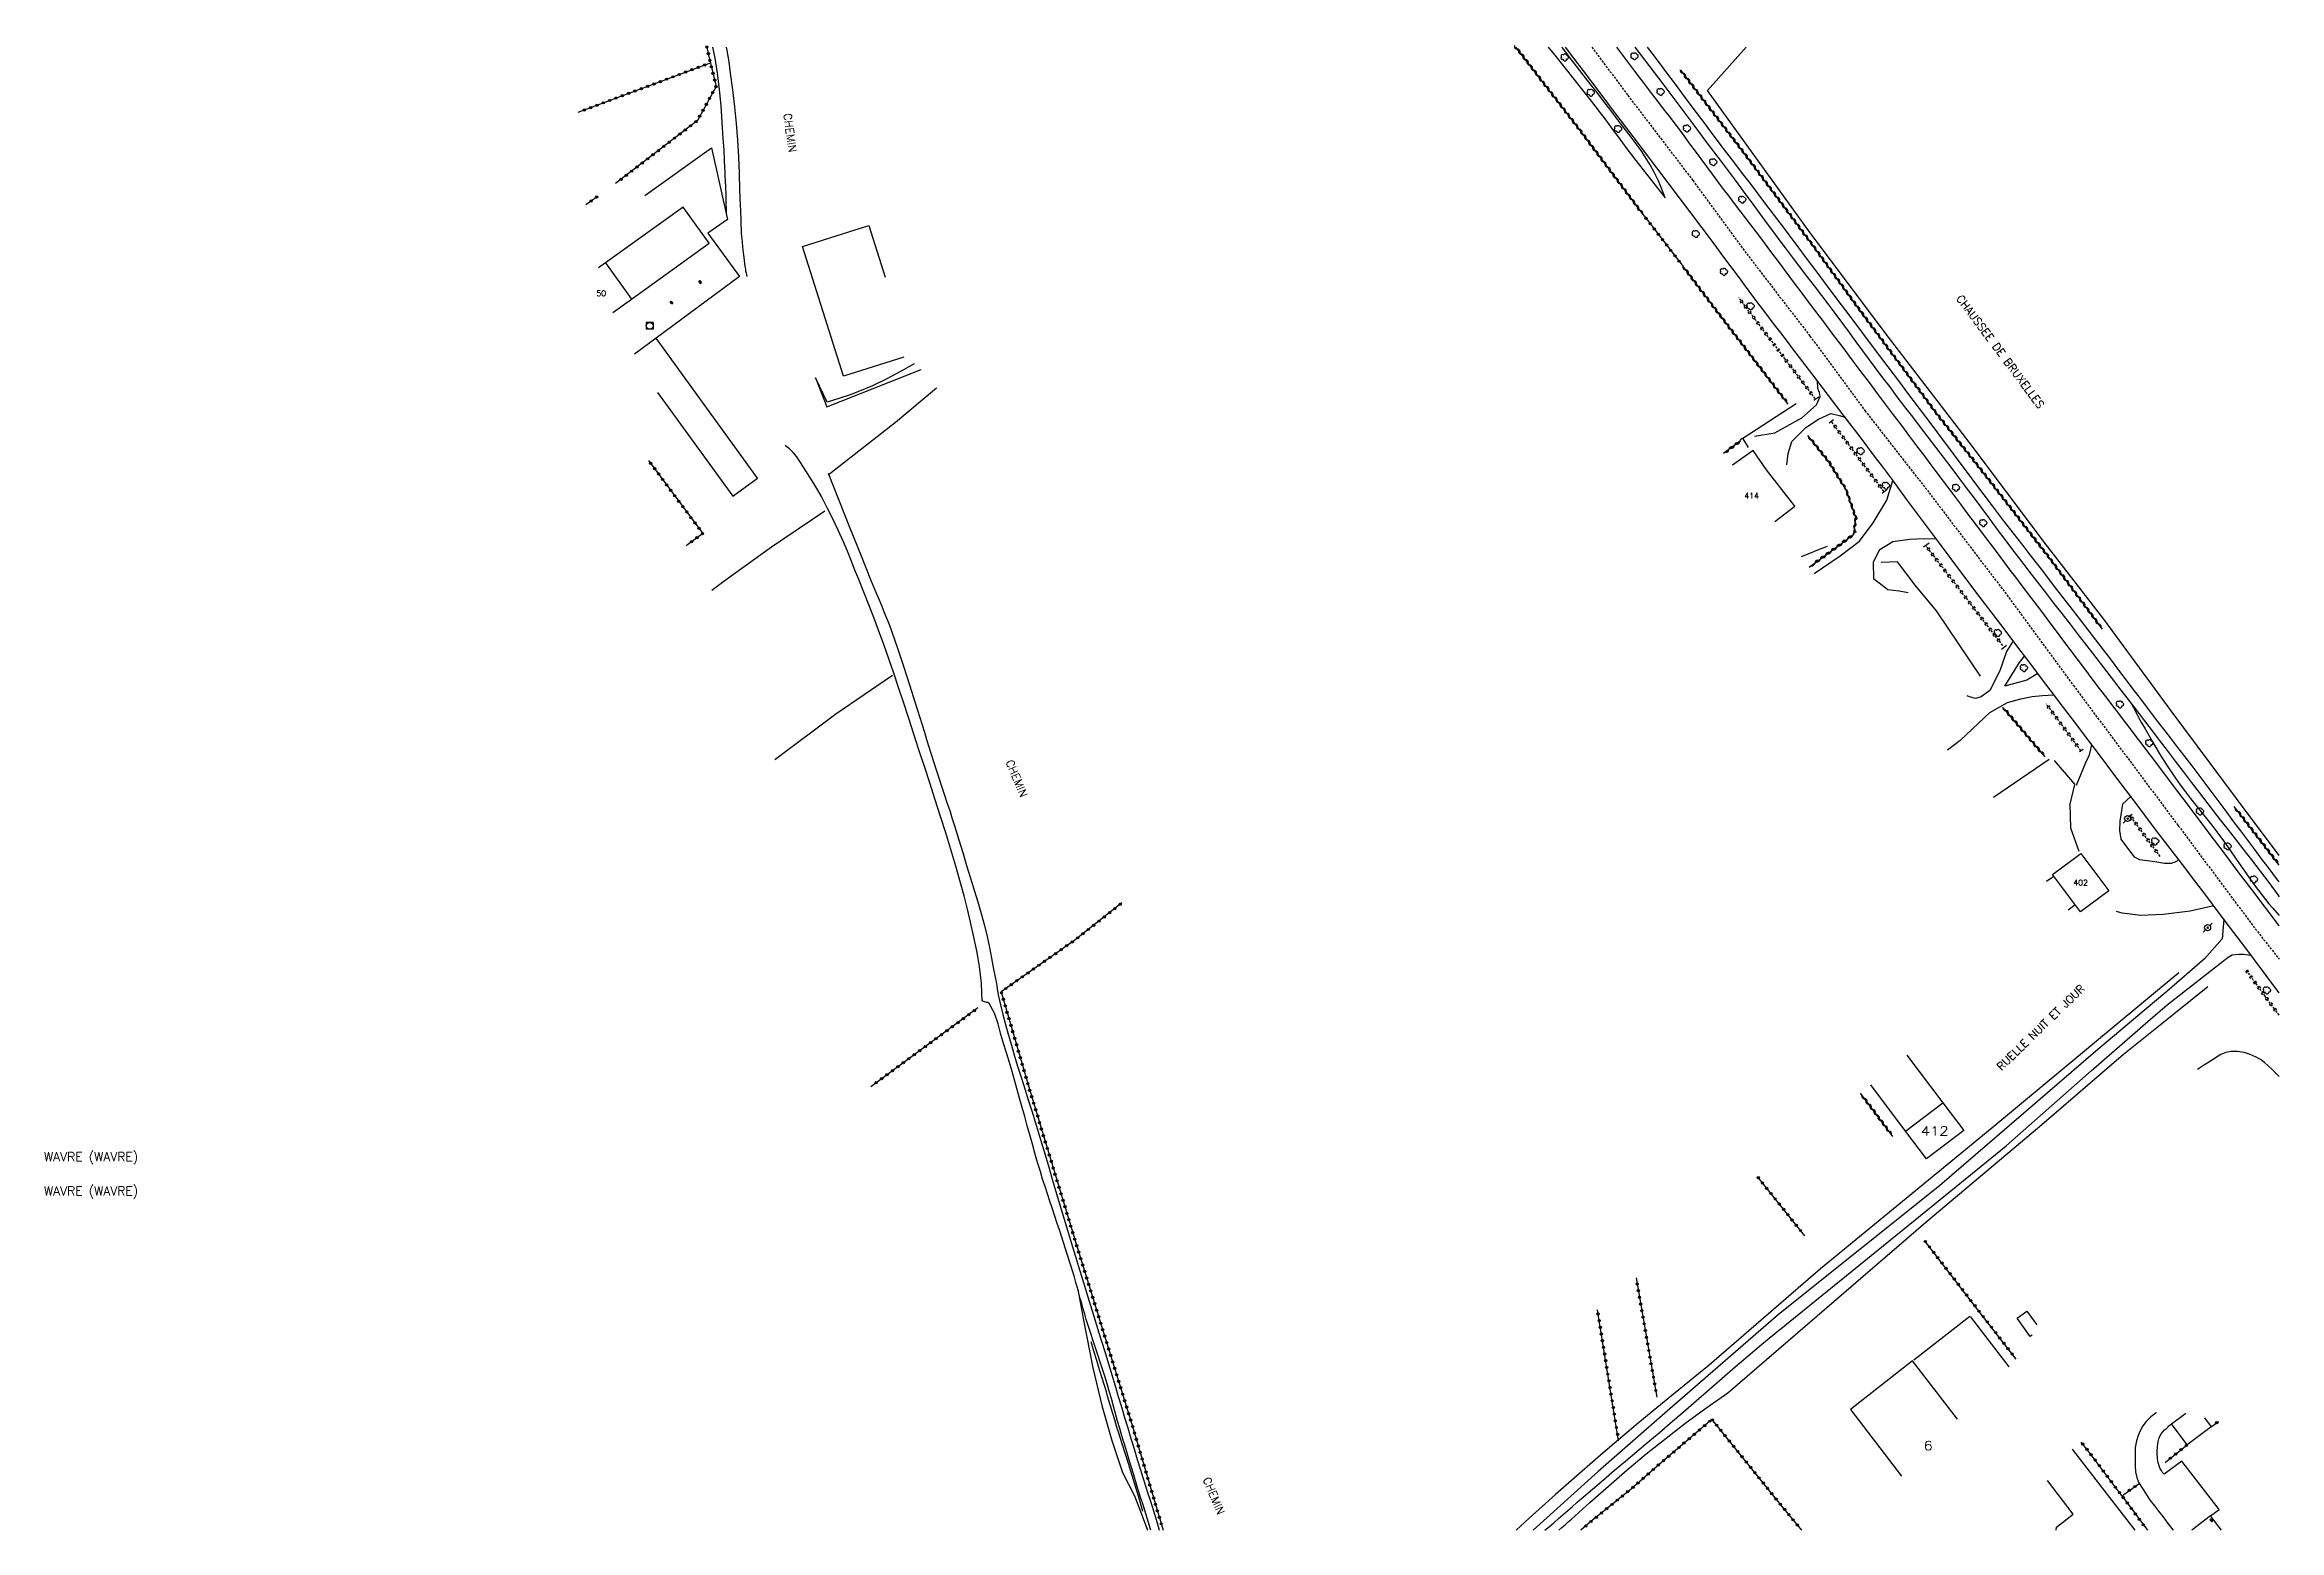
# Model space of a CAD drawing. Header units: millimetres. Extents: x 164000 to 165001, y 157998 to 159001.
# Drawn here: x 164504.3 to 165000, y 158671 to 159000.5 of the extents above; entities that cross this region are included whole.
import ezdxf
from ezdxf.enums import TextEntityAlignment as Align

# ---------------------------------------------------------------- set-up
doc = ezdxf.new("R2010")
doc.units = ezdxf.units.MM
doc.linetypes.add('DASHED', pattern=[0.75, 0.5, -0.25])
doc.layers.get('0').update_dxf_attribs({"linetype": 'CONTINUOUS'})
for name, color, linetype in [('W0001', 6, 'DASHED'), ('W0008', 7, 'CONTINUOUS'), ('W0017', 7, 'CONTINUOUS'), ('W0051', 7, 'CONTINUOUS'), ('W0071', 7, 'CONTINUOUS'), ('W0101', 7, 'CONTINUOUS'), ('W0104', 1, 'CONTINUOUS'), ('W0120', 7, 'CONTINUOUS'), ('W0211', 2, 'CONTINUOUS'), ('W0214', 2, 'CONTINUOUS'), ('W0220', 5, 'DASHED'), ('W0300', 7, 'CONTINUOUS'), ('W0303', 7, 'CONTINUOUS'), ('W0310', 3, 'CONTINUOUS'), ('W0323', 7, 'CONTINUOUS'), ('W0330', 7, 'CONTINUOUS'), ('W0333', 7, 'CONTINUOUS'), ('W0401', 7, 'CONTINUOUS'), ('W0420', 7, 'CONTINUOUS'), ('W0473', 7, 'CONTINUOUS'), ('W0980', 7, 'CONTINUOUS'), ('W0989', 7, 'CONTINUOUS'), ('W0991', 7, 'CONTINUOUS')]:
    doc.layers.add(name, color=color, linetype=linetype)
doc.styles.get("Standard").update_dxf_attribs({"font": 'romans.shx', "width": 0.85})

msp = doc.modelspace()

# ---------------------------------------------------------------- texts
at = {"layer": 'W0980'}
for p in [(164514.58, 158753.71), (164514.58, 158746.15)]:
    msp.add_text('WAVRE (WAVRE)', height=2, dxfattribs=at).set_placement(p, align=Align.MIDDLE)
at = {"layer": 'W0989'}
for s, rotation, p in [('CHEMIN', 277.9667, (164668.17, 158985.17)), ('CHAUSSEE DE BRUXELLES', 306.819, (164928.23, 158944.2)), ('CHEMIN', 292.6491, (164717.45, 158841.45)), ('RUELLE NUIT ET JOUR', 44.1229, (164938.35, 158772.85)), ('CHEMIN', 292.6491, (164761.17, 158682.32))]:
    msp.add_text(s, height=1.75, rotation=rotation, dxfattribs=at).set_placement(p)
at = {"layer": 'W0991'}
for s, p in [('50', (164627.76, 158945.38)), ('414', (164882.94, 158900.47)), ('402', (164955.93, 158814.65))]:
    msp.add_text(s, height=1.25, dxfattribs=at).set_placement(p, align=Align.MIDDLE_CENTER)
at = {"layer": 'W0991', "width": 1.2}
for s, p in [('412', (164923.54, 158759.58)), ('6', (164922.11, 158689.78))]:
    msp.add_text(s, height=2, dxfattribs=at).set_placement(p, align=Align.MIDDLE_CENTER)

# ---------------------------------------------------------------- blocks, each defined once
blk = doc.blocks.new('T401')
for p, q in [((-0.3, 0.3), (0, 0.3)), ((-0.3, -0.25), (-0.3, 0.3)), ((-0.3, 0.15), (0, 0.15)), ((-0.3, 0), (0, 0)), ((0, 0.3), (0, -0.25)), ((-0.3, -0.15), (0, -0.15)), ((-0.3, -0.25), (-0.3, -0.3)), ((-0.3, -0.3), (0, -0.3)), ((0, -0.3), (0, -0.25))]:
    blk.add_line(p, q)
blk = doc.blocks.new('T420')
for p, q in [((0.75, 0.75), (-0.75, 0.75)), ((-0.75, 0.75), (-0.75, -0.75)), ((0.75, 0.75), (0.75, -0.75)), ((0.75, -0.75), (-0.75, -0.75))]:
    blk.add_line(p, q)
blk.add_ellipse((0, 0), major_axis=(-0.53, 0.53), ratio=1, start_param=3.926991, end_param=10.210176)
blk = doc.blocks.new('T300')
for p, q in [((-0.8, 0.51), (-0.86, 0.34)), ((-0.86, 0.34), (-0.86, 0.17)), ((-0.86, 0.17), (-0.74, 0.06)), ((-0.69, 0.63), (-0.8, 0.51)), ((-0.8, -0.06), (-0.74, 0.06)), ((-0.74, 0.06), (-0.69, 0.11)), ((-0.57, 0.69), (-0.69, 0.63)), ((-0.46, 0.69), (-0.57, 0.69)), ((-0.29, 0.63), (-0.46, 0.69)), ((-0.29, 0.63), (-0.17, 0.74)), ((-0.23, 0.57), (-0.29, 0.63)), ((-0.17, 0.74), (-0.06, 0.8)), ((-0.06, 0.8), (0.06, 0.8)), ((0.06, 0.8), (0.23, 0.74)), ((0.23, 0.74), (0.34, 0.63)), ((0.34, 0.63), (0.4, 0.51)), ((0.46, 0.46), (0.34, 0.46)), ((0.4, 0.51), (0.4, 0.46)), ((0.57, 0.4), (0.46, 0.46)), ((0.57, 0.4), (0.69, 0.29)), ((0.69, 0.29), (0.74, 0.17)), ((0.74, 0.06), (0.69, -0.17)), ((0.74, 0.17), (0.74, 0.06)), ((-0.8, -0.17), (-0.8, -0.06)), ((-0.8, -0.23), (-0.8, -0.17)), ((-0.74, -0.34), (-0.8, -0.23)), ((-0.69, -0.4), (-0.74, -0.34)), ((-0.51, -0.46), (-0.69, -0.4)), ((-0.4, -0.46), (-0.51, -0.46)), ((-0.4, -0.46), (-0.34, -0.46)), ((-0.34, -0.46), (-0.34, -0.4)), ((-0.34, -0.51), (-0.34, -0.46)), ((-0.29, -0.63), (-0.34, -0.51)), ((-0.17, -0.74), (-0.29, -0.63)), ((-0.06, -0.8), (-0.17, -0.74)), ((0.06, -0.8), (-0.06, -0.8)), ((0.17, -0.74), (0.06, -0.8)), ((0.23, -0.69), (0.17, -0.74)), ((0.29, -0.46), (0.23, -0.46)), ((0.29, -0.63), (0.23, -0.69)), ((0.46, -0.4), (0.29, -0.46)), ((0.34, -0.51), (0.29, -0.63)), ((0.34, -0.51), (0.34, -0.46)), ((0.57, -0.34), (0.46, -0.4)), ((0.63, -0.29), (0.57, -0.34)), ((0.69, -0.17), (0.63, -0.29))]:
    blk.add_line(p, q)
blk = doc.blocks.new('T473')
for p, q in [((-0.166667, 0.166667), (0.166667, -0.166667)), ((-0.166667, -0.166667), (0.166667, 0.166667)), ((0.500001, 0.500001), (1.000002, 1.000002)), ((-1.000002, -1.000002), (-0.500001, -0.500001))]:
    blk.add_line(p, q)
blk.add_ellipse((0, 0), major_axis=(0.471405, 0.471405), ratio=1, start_param=5.4977871438, end_param=11.780972451)
blk = doc.blocks.new('t323o')
at = {"color": 0, "linetype": 'Continuous'}
for radius in [0.25, 0.15]:
    blk.add_circle((0, 0), radius, dxfattribs=at)
blk = doc.blocks.new('t310o')
at = {"color": 0, "linetype": 'Continuous'}
for centre, start, end in [((-0.5, 0.38), 216.8699, 323.1304), ((0.5, -0.37), 36.8699, 143.1303)]:
    blk.add_arc(centre, 0.625, start, end, dxfattribs=at)
blk = doc.blocks.new('t220o')
at = {"color": 0, "linetype": 'Continuous'}
for p, q in [((-0.25, 0.25), (0.25, 0.25)), ((-0.25, -0.25), (0.25, -0.25))]:
    blk.add_line(p, q, dxfattribs=at)

# ---------------------------------------------------------------- linework, layer by layer
at = {"layer": 'W0001'}
msp.add_lwpolyline([(164847.49, 159000), (164855.48, 158989.29), (164869.91, 158970.4), (164881.85, 158954.14), (164895.89, 158935.88), (164908.08, 158919.36), (164922.31, 158901.14), (164938.64, 158879.69), (164954.31, 158858.39), (164977.6, 158827.27), (164994.21, 158805.02), (165000, 158797.65)], dxfattribs=at)
at = {"layer": 'W0008'}
for points in [[(165000, 158790.2), (164999.48, 158790.89), (164997.1, 158794.06), (164994.71, 158797.23), (164992.33, 158800.4), (164989.94, 158803.57), (164987.55, 158806.74), (164985.16, 158809.9), (164983.68, 158811.85), (164982.2, 158813.8), (164980.72, 158815.74), (164979.23, 158817.69), (164977.75, 158819.63), (164976.27, 158821.58), (164974.79, 158823.53), (164973.31, 158825.48), (164971.21, 158828.24), (164969.12, 158831.01), (164967.03, 158833.78), (164964.94, 158836.55), (164962.85, 158839.32), (164960.77, 158842.09), (164958.68, 158844.86), (164956.58, 158847.63), (164954.86, 158849.92), (164953.13, 158852.2), (164951.4, 158854.48), (164949.67, 158856.77), (164947.94, 158859.05), (164946.21, 158861.33), (164944.48, 158863.62), (164942.76, 158865.9), (164938.21, 158871.9), (164933.67, 158877.9), (164929.13, 158883.91), (164924.6, 158889.92), (164922.83, 158892.3), (164921.06, 158894.68), (164919.3, 158897.06), (164917.54, 158899.45), (164915.77, 158901.83), (164914.01, 158904.21), (164912.24, 158906.59), (164910.46, 158908.96), (164906.99, 158913.56), (164903.49, 158918.15), (164899.99, 158922.73), (164896.5, 158927.32), (164895.04, 158929.23), (164893.58, 158931.14), (164892.12, 158933.05), (164890.67, 158934.96), (164889.21, 158936.87), (164887.75, 158938.78), (164886.3, 158940.7), (164884.85, 158942.62), (164883.23, 158944.77), (164881.62, 158946.93), (164880.01, 158949.09), (164878.4, 158951.25), (164876.8, 158953.41), (164875.19, 158955.57), (164873.58, 158957.73), (164871.96, 158959.89), (164866.96, 158966.54), (164861.94, 158973.19), (164856.91, 158979.83), (164851.89, 158986.48), (164849.8, 158989.23), (164847.72, 158991.99), (164845.63, 158994.74), (164843.54, 158997.5), (164841.64, 159000)], [(164987.96, 158820.96), (164984.02, 158826.22), (164980.07, 158831.48), (164976.11, 158836.73), (164972.14, 158841.98), (164970.85, 158843.68), (164969.56, 158845.38), (164968.26, 158847.07), (164966.97, 158848.77), (164965.67, 158850.47), (164964.37, 158852.16), (164963.08, 158853.86), (164961.79, 158855.56), (164960.15, 158857.72), (164958.52, 158859.89), (164956.89, 158862.05), (164955.25, 158864.22), (164953.63, 158866.39), (164952, 158868.55), (164950.36, 158870.72), (164948.73, 158872.89), (164947.53, 158874.47), (164946.33, 158876.06), (164945.13, 158877.65), (164943.93, 158879.23), (164942.73, 158880.82), (164941.53, 158882.4), (164940.33, 158883.99), (164939.14, 158885.58), (164937.03, 158888.38), (164934.92, 158891.18), (164932.81, 158893.98), (164930.71, 158896.78), (164929.35, 158898.58), (164927.99, 158900.39), (164926.63, 158902.2), (164925.27, 158904.01), (164923.91, 158905.82), (164922.55, 158907.63), (164921.19, 158909.44), (164919.83, 158911.25), (164918.04, 158913.63), (164916.24, 158916.02), (164914.45, 158918.4), (164912.66, 158920.79), (164910.86, 158923.17), (164909.07, 158925.56), (164907.28, 158927.94), (164905.48, 158930.33), (164903.23, 158933.32), (164900.98, 158936.32), (164898.73, 158939.31), (164896.48, 158942.3), (164895.22, 158943.99), (164893.96, 158945.67), (164892.7, 158947.36), (164891.45, 158949.04), (164890.19, 158950.73), (164888.93, 158952.41), (164887.67, 158954.09), (164886.4, 158955.77), (164885.2, 158957.37), (164883.99, 158958.96), (164882.77, 158960.54), (164881.56, 158962.13), (164880.35, 158963.72), (164879.14, 158965.3), (164877.93, 158966.89), (164876.73, 158968.49), (164875.48, 158970.16), (164874.23, 158971.84), (164872.99, 158973.52), (164871.75, 158975.2), (164870.51, 158976.88), (164869.27, 158978.56), (164868.02, 158980.24), (164866.77, 158981.91), (164865.73, 158983.28), (164864.69, 158984.64), (164863.65, 158986.01), (164862.6, 158987.37), (164861.55, 158988.73), (164860.51, 158990.09), (164859.46, 158991.46), (164858.42, 158992.83), (164857.07, 158994.62), (164855.72, 158996.41), (164854.37, 158998.2), (164853.03, 159000), (164853.03, 159000)], [(165000, 158805), (164999.79, 158805.28), (164996.83, 158809.2), (164993.87, 158813.12), (164990.91, 158817.04), (164987.96, 158820.96)], [(164984.71, 158674.18), (164980.6, 158671)], [(164987.16, 158671), (164984.71, 158674.2)]]:
    msp.add_lwpolyline(points, dxfattribs=at)
at = {"layer": 'W0017'}
for points in [[(164883.58, 158913.72), (164888.07, 158914.45), (164894.1, 158917.72), (164897.35, 158920.61), (164898.14, 158922.52), (164897.97, 158923.34), (164897.63, 158924.23), (164897.59, 158925.88)], [(164890.76, 158907.33), (164891.05, 158909.81), (164891.86, 158912.47), (164894.94, 158915.59), (164897.8, 158917.43), (164900.5, 158918.71), (164902.38, 158918.29), (164903.69, 158917.87)], [(164896.83, 158883.21), (164902.61, 158887.18), (164906.91, 158890.39), (164909.94, 158894.45), (164912.96, 158899.51), (164914.3, 158903.84)], [(164923.9, 158890.86), (164921.11, 158890.92), (164918.07, 158890.8), (164914.26, 158890.25), (164911.25, 158888.38), (164909.87, 158885.67), (164909.99, 158882.13), (164913.17, 158879.71), (164915.67, 158879.39), (164917.64, 158879.02)], [(164940.96, 158868.27), (164939.51, 158865.95), (164938, 158861.62), (164935.76, 158857.26), (164933.83, 158855.88), (164932.6, 158855.48), (164931.28, 158855.89), (164930.73, 158856.07)], [(164939.09, 158858.24), (164941.23, 158861.7), (164942.35, 158863.46), (164943.5, 158864.92)], [(164946.42, 158861.07), (164944.02, 158859.59), (164939.09, 158858.24)], [(164935.76, 158852.4), (164939.67, 158854.6), (164942.64, 158855.45), (164945.17, 158855.97), (164947.5, 158856.16), (164950.01, 158856.32)], [(164935.76, 158852.4), (164929.19, 158846.19), (164926.37, 158844.07)], [(164955.02, 158836.28), (164957.06, 158841.29), (164957.88, 158843.03), (164958.4, 158845.23)], [(164967.04, 158833.78), (164965.2, 158832.05), (164964.6, 158828.27), (164964.53, 158826.23), (164964.88, 158824.3), (164966.32, 158822.34), (164967.84, 158820.36), (164969.01, 158819.82), (164972.37, 158819.32), (164974.56, 158818.99), (164976.09, 158819), (164977.29, 158819.4), (164977.65, 158819.76)], [(164985.46, 158809.51), (164980.22, 158808.3), (164974.26, 158807.57), (164969.27, 158807.35), (164965.16, 158807.91), (164963.9, 158808.25)], [(164987.7, 158806.53), (164987.31, 158802.22), (164983.43, 158797.78), (164975.07, 158790.53), (164970.01, 158786.27)], [(164971.44, 158784.38), (164975.13, 158787.59), (164988.66, 158798.1), (164989.53, 158798.68), (164991.08, 158798.82), (164992.05, 158798.77), (164993.68, 158798.59)], [(164970.01, 158786.27), (164959.26, 158777.23), (164924.65, 158747.37), (164888.89, 158718.86)], [(164891.53, 158717.36), (164919.24, 158739.89), (164939.42, 158756.3), (164958.27, 158772.9), (164971.44, 158784.38)], [(164888.89, 158718.86), (164863.66, 158696.96), (164848.92, 158684.04), (164834.48, 158671)], [(164837.08, 158671), (164838.09, 158671.88), (164839.11, 158672.76), (164840.13, 158673.64), (164841.14, 158674.52), (164842.16, 158675.39), (164843.18, 158676.27), (164844.19, 158677.14), (164845.21, 158678.02), (164847.65, 158680.13), (164850.1, 158682.23), (164852.55, 158684.32), (164855.02, 158686.4), (164857.48, 158688.48), (164859.95, 158690.55), (164862.41, 158692.64), (164864.86, 158694.73), (164867.76, 158697.22), (164870.65, 158699.72), (164873.53, 158702.23), (164876.42, 158704.74), (164879.31, 158707.24), (164882.21, 158709.73), (164885.13, 158712.19), (164888.07, 158714.64), (164888.92, 158715.33), (164889.78, 158716.02), (164890.65, 158716.7), (164891.53, 158717.36)], [(164918.9, 158708.81), (164931.36, 158718.5)], [(164931.45, 158718.42), (164940.01, 158707.26)], [(164972.78, 158697.16), (164972.66, 158697.07), (164971.48, 158696.16), (164970.44, 158695.1), (164969.74, 158694.14), (164969.15, 158693.1), (164968.67, 158692.01), (164968.3, 158690.88), (164968.14, 158690.14), (164968.06, 158689.38), (164968.04, 158688.63), (164968.03, 158687.88), (164968.02, 158686.59), (164968.02, 158685.3), (164968.12, 158684), (164968.39, 158682.73), (164968.79, 158681.69), (164969.33, 158680.72), (164969.92, 158679.8), (164970.52, 158678.89), (164971.38, 158677.64), (164972.3, 158676.42), (164973.23, 158675.23), (164974.16, 158674.03), (164974.73, 158673.27), (164975.3, 158672.51), (164975.88, 158671.76), (164976.46, 158671)], [(164974.44, 158683.45), (164974.12, 158683.83), (164973.84, 158684.24), (164973.6, 158684.67), (164973.39, 158685.11), (164973.24, 158685.54), (164973.13, 158685.97), (164973.05, 158686.41), (164972.99, 158686.86), (164972.96, 158687.26), (164972.93, 158687.66), (164972.91, 158688.06), (164972.91, 158688.46), (164972.92, 158688.87), (164972.95, 158689.27), (164972.99, 158689.67), (164973.04, 158690.07), (164973.16, 158690.68), (164973.3, 158691.28), (164973.51, 158691.86), (164973.79, 158692.42), (164974.13, 158692.86), (164974.53, 158693.25), (164974.95, 158693.6), (164975.35, 158693.96), (164975.53, 158694.14), (164975.72, 158694.31), (164975.9, 158694.48), (164976.08, 158694.65)], [(164954.06, 158688.99), (164961.82, 158678.91), (164967.92, 158671)], [(164986.65, 158675.61), (164978.35, 158686.33), (164974.44, 158683.45)], [(164984.71, 158674.19), (164986.65, 158675.61)]]:
    msp.add_lwpolyline(points, dxfattribs=at)
at = {"layer": 'W0051'}
for points in [[(164857.05, 159000), (164860.12, 158995.93), (164863.45, 158991.51), (164866.77, 158987.09), (164869.9, 158982.94), (164873.03, 158978.78), (164876.16, 158974.62), (164879.27, 158970.45), (164880.46, 158968.85), (164881.64, 158967.25), (164882.82, 158965.64), (164884, 158964.03), (164885.18, 158962.43), (164886.37, 158960.82), (164887.55, 158959.22), (164888.74, 158957.62), (164890.35, 158955.49), (164891.96, 158953.37), (164893.57, 158951.25), (164895.19, 158949.13), (164896.81, 158947.01), (164898.43, 158944.89), (164900.04, 158942.77), (164901.64, 158940.64), (164903.13, 158938.65), (164904.61, 158936.65), (164906.09, 158934.65), (164907.57, 158932.65), (164909.04, 158930.65), (164910.52, 158928.65), (164912, 158926.66), (164913.5, 158924.67), (164915.19, 158922.42), (164916.89, 158920.18), (164918.6, 158917.95), (164920.32, 158915.72), (164922.03, 158913.49), (164923.74, 158911.26), (164925.44, 158909.02), (164927.14, 158906.78), (164928.86, 158904.49), (164930.57, 158902.2), (164932.28, 158899.91), (164933.98, 158897.61), (164935.69, 158895.32), (164937.4, 158893.02), (164939.12, 158890.74), (164940.84, 158888.45), (164942.65, 158886.09), (164944.46, 158883.73), (164946.28, 158881.38), (164948.11, 158879.03), (164949.94, 158876.68), (164951.77, 158874.34), (164953.59, 158871.99), (164955.41, 158869.63), (164958.57, 158865.55), (164961.72, 158861.45), (164964.88, 158857.36), (164968.02, 158853.26), (164969.8, 158850.94), (164971.58, 158848.61), (164973.35, 158846.28), (164975.12, 158843.95), (164976.89, 158841.62), (164978.67, 158839.29), (164980.44, 158836.96), (164982.23, 158834.64), (164984.15, 158832.14), (164986.08, 158829.64), (164988.02, 158827.16), (164989.96, 158824.67), (164991.9, 158822.18), (164993.83, 158819.68), (164995.75, 158817.18), (164997.66, 158814.67), (164999.7, 158811.95), (165000, 158811.54)], [(165000, 158814.82), (164999.41, 158815.58), (164998.58, 158816.67), (164997.74, 158817.76), (164996.91, 158818.85), (164996.08, 158819.95), (164994.54, 158822), (164993, 158824.06), (164991.47, 158826.12), (164989.94, 158828.18), (164988.4, 158830.24), (164986.87, 158832.3), (164985.33, 158834.36), (164983.79, 158836.41), (164982.22, 158838.47), (164980.66, 158840.53), (164979.08, 158842.58), (164977.51, 158844.63), (164975.93, 158846.68), (164974.35, 158848.73), (164972.78, 158850.78), (164971.21, 158852.84), (164969.93, 158854.52), (164968.66, 158856.2), (164967.39, 158857.87), (164966.12, 158859.55), (164964.85, 158861.23), (164963.57, 158862.91), (164962.3, 158864.59), (164961.02, 158866.27), (164957.58, 158870.75), (164954.13, 158875.23), (164950.68, 158879.71), (164947.22, 158884.19), (164945.87, 158885.94), (164944.51, 158887.69), (164943.15, 158889.44), (164941.79, 158891.19), (164940.43, 158892.94), (164939.07, 158894.69), (164937.72, 158896.45), (164936.38, 158898.21), (164934.51, 158900.68), (164932.66, 158903.15), (164930.81, 158905.62), (164928.96, 158908.1), (164927.12, 158910.58), (164925.27, 158913.06), (164923.43, 158915.54), (164921.58, 158918.01), (164920.19, 158919.86), (164918.8, 158921.7), (164917.41, 158923.54), (164916.02, 158925.39), (164914.63, 158927.23), (164913.24, 158929.07), (164911.85, 158930.91), (164910.46, 158932.76), (164907.63, 158936.53), (164904.79, 158940.3), (164901.95, 158944.08), (164899.11, 158947.86), (164897.7, 158949.74), (164896.29, 158951.62), (164894.89, 158953.5), (164893.48, 158955.38), (164892.07, 158957.27), (164890.66, 158959.15), (164889.25, 158961.03), (164887.83, 158962.91), (164886.11, 158965.18), (164884.39, 158967.45), (164882.66, 158969.71), (164880.93, 158971.98), (164879.2, 158974.25), (164877.48, 158976.51), (164875.75, 158978.78), (164874.04, 158981.06), (164872.38, 158983.25), (164870.74, 158985.45), (164869.09, 158987.66), (164867.45, 158989.86), (164865.81, 158992.07), (164864.16, 158994.27), (164862.52, 158996.47), (164860.87, 158998.67), (164859.87, 159000)]]:
    msp.add_lwpolyline(points, dxfattribs=at)
at = {"layer": 'W0071'}
for points in [[(164655.32, 158969.63), (164655.23, 158972.15), (164655.12, 158974.67), (164654.99, 158977.19), (164654.83, 158979.71), (164654.59, 158983.35), (164654.33, 158986.99), (164654, 158990.62), (164653.55, 158994.24), (164653, 158997.53), (164652.49, 159000)], [(164655.49, 159000), (164655.63, 158999.24), (164656.03, 158996.72), (164656.39, 158994.19), (164656.87, 158990.48), (164657.29, 158986.77), (164657.65, 158983.05), (164657.96, 158979.32), (164658.18, 158975.68), (164658.34, 158972.04), (164658.46, 158968.4), (164658.6, 158964.77), (164658.63, 158963.91), (164658.66, 158963.06), (164658.69, 158962.21), (164658.72, 158961.36), (164658.75, 158960.5), (164658.78, 158959.65), (164658.83, 158958.8), (164658.89, 158957.95), (164658.99, 158956.79), (164659.11, 158955.62), (164659.25, 158954.46), (164659.39, 158953.3), (164659.46, 158952.65), (164659.54, 158952), (164659.63, 158951.36), (164659.72, 158950.71), (164659.79, 158950.31), (164659.87, 158949.91), (164659.95, 158949.51), (164660.03, 158949.11)], [(164655.32, 158969.63), (164655.46, 158963.14)], [(164712.29, 158788.44), (164712.21, 158790.36), (164712.08, 158792.28), (164711.89, 158794.19), (164711.66, 158796.09), (164711.4, 158797.81), (164711.08, 158799.53), (164710.73, 158801.23), (164710.36, 158802.93), (164709.69, 158805.86), (164708.98, 158808.79), (164708.23, 158811.7), (164707.45, 158814.61), (164706.4, 158818.32), (164705.3, 158822), (164704.17, 158825.68), (164703.02, 158829.36), (164701.85, 158833.06), (164700.66, 158836.76), (164699.45, 158840.45), (164698.24, 158844.15), (164697.12, 158847.6), (164696.01, 158851.04), (164694.88, 158854.49), (164693.73, 158857.92), (164692.65, 158861.11), (164691.55, 158864.3), (164690.43, 158867.49), (164689.27, 158870.65), (164688.2, 158873.47), (164687.1, 158876.28), (164685.98, 158879.08), (164684.86, 158881.88), (164684.03, 158883.99), (164683.21, 158886.09), (164682.36, 158888.19), (164681.47, 158890.27), (164680.32, 158892.81), (164679.14, 158895.33), (164677.9, 158897.82), (164676.6, 158900.29), (164675.79, 158901.74), (164674.93, 158903.17), (164674.05, 158904.58), (164673.15, 158905.99), (164672.49, 158907.04), (164671.82, 158908.09), (164671.11, 158909.12), (164670.32, 158910.09), (164669.92, 158910.51), (164669.48, 158910.91), (164669.02, 158911.28), (164668.54, 158911.62)], [(164678.07, 158905.46), (164680.46, 158899.48), (164682.86, 158893.5), (164685.26, 158887.53), (164687.66, 158881.55), (164688.23, 158880.15), (164688.81, 158878.75), (164689.39, 158877.35), (164689.97, 158875.95), (164690.55, 158874.55), (164691.12, 158873.15), (164691.67, 158871.74), (164692.2, 158870.32), (164693.58, 158866.41), (164694.87, 158862.47), (164696.13, 158858.51), (164697.39, 158854.56), (164697.91, 158852.93), (164698.42, 158851.3), (164698.93, 158849.67), (164699.43, 158848.04), (164699.93, 158846.4), (164700.44, 158844.77), (164700.95, 158843.14), (164701.47, 158841.51), (164702.05, 158839.7), (164702.65, 158837.89), (164703.25, 158836.08), (164703.85, 158834.27), (164704.45, 158832.46), (164705.05, 158830.64), (164705.63, 158828.83), (164706.21, 158827.01), (164707.09, 158824.18), (164707.96, 158821.33), (164708.81, 158818.49), (164709.66, 158815.64), (164710.46, 158813.02), (164711.28, 158810.41), (164712.07, 158807.78), (164712.79, 158805.13), (164713.36, 158802.72), (164713.86, 158800.3), (164714.33, 158797.87), (164714.8, 158795.43), (164715.07, 158794.03), (164715.33, 158792.62), (164715.58, 158791.21), (164715.83, 158789.8)], [(164715.83, 158789.8), (164716.33, 158787.59), (164716.87, 158785.4), (164717.44, 158783.21), (164718.03, 158781.03), (164718.73, 158778.59), (164719.45, 158776.16), (164720.2, 158773.73), (164720.95, 158771.31), (164721.72, 158768.89), (164722.49, 158766.47), (164723.24, 158764.05), (164723.99, 158761.62), (164724.95, 158758.43), (164725.91, 158755.24), (164726.87, 158752.04), (164727.82, 158748.85), (164728.77, 158745.65), (164729.73, 158742.46), (164730.69, 158739.27), (164731.65, 158736.08), (164732.31, 158733.9), (164732.98, 158731.73), (164733.65, 158729.55), (164734.31, 158727.38), (164734.98, 158725.21), (164735.65, 158723.04), (164736.32, 158720.86), (164736.98, 158718.69), (164738.17, 158714.77), (164739.36, 158710.86), (164740.55, 158706.94), (164741.73, 158703.03), (164742.43, 158700.7), (164743.14, 158698.37), (164743.84, 158696.04), (164744.54, 158693.71), (164745.24, 158691.39), (164745.94, 158689.06), (164746.64, 158686.73), (164747.35, 158684.4), (164747.87, 158682.73), (164748.41, 158681.06), (164748.96, 158679.39), (164749.51, 158677.72), (164750.05, 158676.05), (164750.58, 158674.38), (164751.08, 158672.69), (164751.55, 158671)], [(164749.64, 158671), (164749.31, 158672.23), (164748.95, 158673.45), (164748.57, 158674.67), (164748.19, 158675.88), (164747.8, 158677.09), (164747.41, 158678.31), (164747.02, 158679.52), (164746.65, 158680.74), (164745.79, 158683.53), (164744.94, 158686.32), (164744.09, 158689.12), (164743.25, 158691.92), (164742.77, 158693.57), (164742.3, 158695.23), (164741.83, 158696.89), (164741.37, 158698.55), (164740.91, 158700.21), (164740.44, 158701.87), (164739.96, 158703.52), (164739.46, 158705.17), (164738.97, 158706.75), (164738.46, 158708.33), (164737.93, 158709.9), (164737.41, 158711.48), (164736.88, 158713.05), (164736.36, 158714.62), (164735.85, 158716.2), (164735.36, 158717.78), (164735.01, 158718.95), (164734.68, 158720.11), (164734.35, 158721.28), (164734.03, 158722.45), (164733.72, 158723.62), (164733.39, 158724.79), (164733.06, 158725.96), (164732.72, 158727.12), (164731.93, 158729.7), (164731.12, 158732.27), (164730.29, 158734.83), (164729.46, 158737.39), (164728.92, 158739.04), (164728.38, 158740.69), (164727.83, 158742.33), (164727.28, 158743.97), (164726.74, 158745.62), (164726.2, 158747.27), (164725.67, 158748.92), (164725.16, 158750.58), (164724.55, 158752.6), (164723.97, 158754.62), (164723.4, 158756.65), (164722.83, 158758.69), (164722.27, 158760.72), (164721.71, 158762.76), (164721.15, 158764.79), (164720.57, 158766.82), (164719.72, 158769.8), (164718.88, 158772.78), (164718.01, 158775.76), (164717.09, 158778.72), (164716.43, 158781.01), (164715.81, 158783.36), (164715.01, 158785.69), (164713.83, 158787.84), (164713.78, 158787.91), (164713.73, 158787.96), (164713.66, 158788.01), (164713.59, 158788.05), (164713.56, 158788.06), (164713.52, 158788.06), (164713.48, 158788.06), (164713.45, 158788.06), (164713.41, 158788.05), (164713.38, 158788.05), (164713.34, 158788.05), (164713.31, 158788.05), (164713.04, 158788.12), (164712.78, 158788.21), (164712.53, 158788.31), (164712.29, 158788.44)]]:
    msp.add_lwpolyline(points, dxfattribs=at)
at = {"layer": 'W0101'}
for points in [[(164628.7, 158952.12), (164627.14, 158951.01)], [(164628.7, 158952.12), (164634.45, 158944.1)], [(164630.33, 158941.15), (164634.45, 158944.1)], [(164892.52, 158898.16), (164886.27, 158906.23), (164883.28, 158910.49), (164878.67, 158907.25)], [(164888.1, 158894.77), (164892.52, 158898.16)], [(164928.63, 158695.68), (164918.64, 158708.56), (164904.86, 158697.77), (164916.22, 158683.04)], [(164950.52, 158671), (164950.6, 158671.67), (164954.3, 158674.55), (164948.57, 158682.04)]]:
    msp.add_lwpolyline(points, dxfattribs=at)
for points in [[(164955.89, 158808.16), (164949.69, 158816.46), (164955.96, 158821.15), (164962.17, 158812.85)], [(164917.08, 158759.5), (164925.34, 158765.78), (164929.99, 158759.67), (164921.73, 158753.39)]]:
    msp.add_lwpolyline(points, close=True, dxfattribs=at)
at = {"layer": 'W0104'}
for points in [[(164634.45, 158944.1), (164651.71, 158956.47), (164645.96, 158964.49), (164628.7, 158952.12)], [(164681.49, 158927.01), (164672.43, 158955.76), (164687.14, 158960.39), (164690.73, 158948.97)], [(164662.44, 158904.36), (164639.95, 158935.42), (164635.11, 158931.91)], [(164694.9, 158931.24), (164681.49, 158927.01)], [(164640.23, 158923.38), (164656.91, 158900.35), (164662.44, 158904.36)], [(164948.32, 158815), (164949.97, 158816.09)], [(164954.72, 158809.72), (164953.17, 158808.58)], [(164917.37, 158776.39), (164925.34, 158765.78)], [(164917.3, 158759.21), (164909.38, 158769.81)], [(164944.75, 158714), (164941.82, 158718.06), (164944, 158719.64), (164946.21, 158716.59)], [(164945.14, 158714.29), (164944.75, 158714)], [(164983.43, 158695.94), (164984.91, 158693.96), (164979.58, 158689.99), (164976.12, 158694.63), (164979.29, 158697)]]:
    msp.add_lwpolyline(points, dxfattribs=at)
at = {"layer": 'W0120'}
for points in [[(164896.73, 158921.71), (164897.86, 158922.45)], [(164900.12, 158916.66), (164901.13, 158917.36)], [(164911.93, 158901.05), (164913.03, 158901.9)], [(164921.04, 158889.12), (164922.35, 158890.04)], [(164938.34, 158866.45), (164939.48, 158867.33)], [(164955.68, 158843.72), (164956.46, 158844.27)], [(164966.5, 158829.34), (164967.26, 158829.8)]]:
    msp.add_lwpolyline(points, dxfattribs=at)
at = {"layer": 'W0211'}
for points in [[(164863.75, 158966.58), (164863.05, 158968.47), (164862.26, 158970.31), (164861.38, 158972.12), (164860.42, 158973.88), (164858.41, 158977.03), (164856.21, 158980.04), (164853.93, 158982.99), (164851.68, 158985.95), (164850.18, 158987.93), (164848.66, 158989.91), (164847.14, 158991.87), (164845.61, 158993.83), (164844.08, 158995.79), (164842.55, 158997.76), (164841.03, 158999.73), (164840.83, 159000)], [(164677.8, 158920.2), (164698.7, 158928.47)], [(164675.32, 158926.64), (164677.8, 158920.2)], [(164967.3, 158854.2), (164968, 158852.83), (164968.72, 158851.47), (164969.45, 158850.13), (164970.21, 158848.79), (164971.82, 158846.02), (164973.46, 158843.26), (164975.16, 158840.53), (164976.94, 158837.86), (164978.03, 158836.32), (164979.16, 158834.8), (164980.31, 158833.31), (164981.49, 158831.83), (164982.66, 158830.36), (164983.84, 158828.89), (164985, 158827.4), (164986.15, 158825.9), (164987.6, 158823.92), (164989.02, 158821.91), (164990.43, 158819.9), (164991.83, 158817.88), (164993.24, 158815.87), (164994.68, 158813.87), (164996.17, 158811.91), (164997.7, 158809.98), (164998.56, 158808.97), (164999.44, 158807.98), (165000, 158807.37)], [(164747.92, 158675.16), (164747.13, 158677.83), (164746.33, 158680.5), (164745.52, 158683.16), (164744.71, 158685.83), (164744.28, 158687.21), (164743.84, 158688.59), (164743.41, 158689.98), (164742.97, 158691.36), (164742.53, 158692.74), (164742.09, 158694.12), (164741.66, 158695.5), (164741.23, 158696.89), (164740.94, 158697.85), (164740.65, 158698.8), (164740.37, 158699.76), (164740.09, 158700.72), (164739.8, 158701.68), (164739.52, 158702.64), (164739.24, 158703.59), (164738.95, 158704.55), (164738.32, 158706.62), (164737.68, 158708.69), (164737.05, 158710.76), (164736.4, 158712.83)]]:
    msp.add_lwpolyline(points, dxfattribs=at)
at = {"layer": 'W0214'}
for points in [[(164837.82, 159000), (164839.55, 158997.84), (164841.52, 158995.36), (164843.5, 158992.89), (164845.46, 158990.41), (164847.42, 158987.91), (164849.35, 158985.41), (164850.36, 158984.09), (164851.35, 158982.77), (164852.34, 158981.44), (164853.32, 158980.11), (164854.3, 158978.78), (164855.29, 158977.45), (164856.28, 158976.12), (164857.28, 158974.8), (164858.88, 158972.73), (164860.49, 158970.67), (164862.11, 158968.62), (164863.75, 158966.58)], [(164697.15, 158929.73), (164694.32, 158928.1), (164691.14, 158926.43), (164687.9, 158924.89), (164685.45, 158923.84), (164682.95, 158922.88), (164680.43, 158922.02), (164677.87, 158921.26)], [(164677.87, 158921.26), (164675.32, 158926.64)], [(165000, 158771.64), (164999.83, 158771.81), (164998.31, 158773.25), (164997.51, 158774), (164996.68, 158774.74), (164995.8, 158775.42), (164994.83, 158775.98), (164993.53, 158776.54), (164992.17, 158776.99), (164990.75, 158777.24), (164989.3, 158777.24), (164988.14, 158776.98), (164987.05, 158776.51), (164986.05, 158775.92), (164985.08, 158775.31), (164983.41, 158774.27), (164981.86, 158773.22)]]:
    msp.add_lwpolyline(points, dxfattribs=at)
at = {"layer": 'W0220'}
for points in [[(164897.04, 158922.04), (164893.72, 158926.41), (164890.41, 158930.78), (164887.1, 158935.16), (164883.79, 158939.53), (164882.88, 158940.74), (164881.96, 158941.95), (164881.05, 158943.16), (164880.14, 158944.36)], [(164912.29, 158901.43), (164900.68, 158916.92)], [(164938.66, 158867.25), (164921.68, 158889.32)], [(164955.98, 158843.97), (164948.32, 158854.31)], [(164973.58, 158820.47), (164967.12, 158829.25)], [(165000, 158785.29), (164998.97, 158786.65), (164996.85, 158789.5), (164994.75, 158792.37), (164992.67, 158795.25)]]:
    msp.add_lwpolyline(points, dxfattribs=at)
at = {"layer": 'W0300'}
for points in [[(164893.97, 158886.99), (164894.26, 158887.09), (164898.01, 158888.62), (164899.81, 158889.27)], [(164933.74, 158860.49), (164923.92, 158874.97), (164919.2, 158880.64), (164915.31, 158885.85), (164911.7, 158885.69)], [(164977.71, 158794.66), (164969.09, 158787.49)], [(164972.82, 158782.55), (164984.16, 158791.6)], [(164969.09, 158787.49), (164936.26, 158760.2), (164898.24, 158728.97), (164873.51, 158707.6)], [(164877.65, 158701.49), (164921.59, 158739.36), (164946.79, 158760.6), (164965.42, 158776.64), (164972.82, 158782.55)], [(164873.51, 158707.6), (164865.59, 158701.23), (164857.76, 158694.77), (164850.02, 158688.19), (164842.37, 158681.52), (164839.43, 158678.92), (164836.5, 158676.31), (164833.6, 158673.67), (164830.72, 158671)], [(164840.17, 158671), (164840.87, 158671.62), (164841.57, 158672.24), (164842.28, 158672.87), (164842.98, 158673.49), (164847.07, 158677.16), (164851.17, 158680.82), (164855.31, 158684.44), (164859.53, 158687.95), (164863.96, 158691.47), (164868.46, 158694.89), (164873.02, 158698.24), (164877.65, 158701.49)]]:
    msp.add_lwpolyline(points, dxfattribs=at)
at = {"layer": 'W0303'}
for points in [[(164882.26, 158911.14), (164881.01, 158913.23), (164892.85, 158920.93)], [(164936.58, 158833.65), (164948.97, 158842.06)], [(164950.08, 158841.73), (164954.55, 158836.49)], [(164954.55, 158836.45), (164953.56, 158832.1), (164953.67, 158826.82), (164955.55, 158821.67)]]:
    msp.add_lwpolyline(points, dxfattribs=at)
at = {"layer": 'W0310'}
for points in [[(164859.1, 158962.55), (164844.52, 158982.01), (164830.64, 159000)], [(164960.76, 158870.86), (164948.95, 158886.77), (164935.07, 158904.69), (164923.9, 158918.83), (164907.11, 158941.44), (164896.22, 158956.43), (164881.29, 158976.48), (164867.21, 158994.85)], [(164891.07, 158920.78), (164874.68, 158942.13), (164867.75, 158951.32)], [(164895.73, 158884.66), (164902.28, 158889.42), (164905.64, 158891.98), (164906.06, 158895.66), (164903.86, 158901.92), (164900.05, 158908.02), (164895.4, 158913.86)], [(164880.48, 158912.64), (164876.71, 158909.85)], [(164948.07, 158842.53), (164938.96, 158853.24)], [(165000, 158818.57), (164989.98, 158831.56)], [(164914.29, 158758.35), (164907.09, 158767.93)]]:
    msp.add_lwpolyline(points, dxfattribs=at)
at = {"layer": 'W0323'}
for points in [[(164651.16, 159000), (164651.5, 158998.57), (164653.23, 158991.26), (164649.08, 158983.69), (164630.94, 158969.72)], [(164622.6, 158985.53), (164651.99, 158996.49)], [(164626.84, 158966.81), (164624.3, 158964.98)], [(164859.1, 158962.55), (164867.75, 158951.32)], [(164638.27, 158908.28), (164650.27, 158892.08), (164646.6, 158889.36)], [(164743.26, 158810.15), (164732.81, 158801.92), (164716.47, 158790.46), (164722.73, 158768.83), (164733.09, 158734.54), (164745.47, 158694.54), (164752.39, 158671)], [(164711.33, 158786.88), (164687.53, 158769.38)], [(164894.72, 158736.33), (164884.39, 158749.25)], [(164941.66, 158708.94), (164933.14, 158719.92), (164921.3, 158735.3)], [(164857.32, 158726.98), (164861.95, 158700.54)], [(164853.45, 158690.83), (164848.82, 158719.4), (164848.73, 158719.91)], [(164874.12, 158695.6), (164862.54, 158685.7), (164856.28, 158680.22), (164847.23, 158672.9), (164845.03, 158671)], [(164894.05, 158671), (164889.42, 158676.65), (164874.12, 158695.63)], [(164984.91, 158693.96), (164986.48, 158695.16)], [(164965.52, 158678.96), (164965.13, 158678.6), (164957.85, 158688.3), (164956.07, 158690.54)], [(164974.67, 158686.07), (164979.58, 158689.99)], [(164965.52, 158678.96), (164968.91, 158681.4)], [(164965.13, 158678.6), (164970.75, 158671)]]:
    msp.add_lwpolyline(points, dxfattribs=at)
at = {"layer": 'W0330'}
for points in [[(165000, 158820.69), (164990.5, 158833.35), (164976.02, 158852.75), (164961.11, 158873.08), (164948.1, 158889.81), (164931.2, 158912.39), (164912.56, 158936.64), (164895.55, 158959.28), (164881.92, 158978.13), (164873.13, 158990.37), (164881.77, 159000)], [(164678.13, 158905.11), (164693, 158916.81), (164702.11, 158924.41)], [(164652.27, 158879.56), (164655.22, 158881.73), (164665.51, 158889.13), (164677.35, 158897.15)], [(164692.36, 158860.6), (164679.76, 158851.99), (164666.27, 158841.93)], [(164733.51, 158724.42), (164734.7, 158717.6), (164736.79, 158707.07), (164738.83, 158698.66), (164741.02, 158690.94), (164743.4, 158683.79), (164746.07, 158678.65), (164747.94, 158673.59), (164748.94, 158671)]]:
    msp.add_lwpolyline(points, dxfattribs=at)
at = {"layer": 'W0333'}
msp.add_lwpolyline([(164637.46, 158967.05), (164652.21, 158977.62), (164655.77, 158961.76), (164651.38, 158958.72), (164658.44, 158949.09), (164639.95, 158935.42)], dxfattribs=at)

# ---------------------------------------------------------------- block references
at = {"layer": 'W0220'}
for p, rotation in [((164880.74, 158943.57), 126.9775214446387), ((164881.64, 158942.37), 127.0092300557444), ((164882.55, 158941.17), 127.0409426235857), ((164883.45, 158939.98), 127.0726591501938), ((164884.36, 158938.78), 127.104371115552), ((164885.26, 158937.58), 127.104371115552), ((164886.17, 158936.39), 127.104371115552), ((164887.07, 158935.19), 127.104371115552), ((164887.98, 158934), 127.1360748735465), ((164888.88, 158932.8), 127.1360748735465), ((164889.79, 158931.6), 127.1360748735465), ((164890.69, 158930.41), 127.1677737813431), ((164891.6, 158929.21), 127.1677737813431), ((164892.51, 158928.02), 127.1677737813431), ((164893.41, 158926.82), 127.1677737813431), ((164894.32, 158925.63), 127.1994678392888), ((164895.23, 158924.43), 127.1994678392888), ((164896.13, 158923.24), 127.1994678392888), ((164901.5, 158915.83), 126.8355565364848), ((164902.4, 158914.63), 126.8355565364848), ((164903.3, 158913.43), 126.8355565364848), ((164904.19, 158912.23), 126.8355565364848), ((164905.09, 158911.03), 126.8355565364848), ((164905.99, 158909.83), 126.8355565364848), ((164906.89, 158908.63), 126.8355565364848), ((164907.79, 158907.43), 126.8355565364848), ((164908.69, 158906.23), 126.8355565364848), ((164909.59, 158905.03), 126.8355565364848), ((164910.49, 158903.83), 126.8355565364848), ((164911.39, 158902.63), 126.8355565364848), ((164922.19, 158888.65), 127.5807636910366), ((164923.11, 158887.46), 127.5807636910366), ((164924.02, 158886.27), 127.5807636910366), ((164924.94, 158885.09), 127.5807636910366), ((164925.85, 158883.9), 127.5807636910366), ((164926.77, 158882.71), 127.5807636910366), ((164927.68, 158881.52), 127.5807636910366), ((164928.6, 158880.33), 127.5807636910366), ((164929.51, 158879.14), 127.5807636910366), ((164930.43, 158877.95), 127.5807636910366), ((164931.34, 158876.76), 127.5807636910366), ((164932.26, 158875.58), 127.5807636910366), ((164933.17, 158874.39), 127.5807636910366), ((164934.09, 158873.2), 127.5807636910366), ((164935, 158872.01), 127.5807636910366), ((164935.92, 158870.82), 127.5807636910366), ((164936.83, 158869.63), 127.5807636910366), ((164937.75, 158868.44), 127.5807636910366), ((164948.84, 158853.61), 126.5109631515996), ((164949.73, 158852.41), 126.5109631515996), ((164950.62, 158851.2), 126.5109631515996), ((164951.51, 158849.99), 126.5109631515996), ((164952.41, 158848.79), 126.5109631515996), ((164953.3, 158847.58), 126.5109631515996), ((164954.19, 158846.38), 126.5109631515996), ((164955.08, 158845.17), 126.5109631515996), ((164967.36, 158828.93), 126.3536102738459), ((164968.25, 158827.72), 126.3536102738459), ((164969.14, 158826.51), 126.3536102738459), ((164970.03, 158825.31), 126.3536102738459), ((164970.91, 158824.1), 126.3536102738459), ((164971.8, 158822.89), 126.3536102738459), ((164972.69, 158821.68), 126.3536102738459), ((164992.89, 158794.95), 125.7567688465048), ((164993.76, 158793.73), 125.7567688465048), ((164994.64, 158792.52), 125.7567688465048), ((164995.52, 158791.31), 126.2181104154101), ((164996.41, 158790.1), 126.2181104154101), ((164997.3, 158788.89), 126.6794555429962), ((164998.2, 158787.69), 126.6794555429962), ((164999.09, 158786.48), 127.140804228825)]:
    msp.add_blockref('t220o', p, dxfattribs=dict(at, rotation=rotation))
at = {"layer": 'W0300'}
for p in [(164841.53, 158997.67), (164856.99, 158997.95), (164847.31, 158989.86), (164862.8, 158990.04), (164853.36, 158981.82), (164868.65, 158981.91), (164874.48, 158974.44), (164880.91, 158966.14), (164870.6, 158958.52), (164876.84, 158950.13), (164882.76, 158942.5), (164907.17, 158910.34), (164912.79, 158902.69), (164928.33, 158902.23), (164934.37, 158894.4), (164937.59, 158870.03), (164943.39, 158862.25), (164964.7, 158854.18), (164971.21, 158845.59), (164982.44, 158830.42), (164972.51, 158823.8), (164988.56, 158822.7), (164994.43, 158815.34), (164997.31, 158790.75)]:
    msp.add_blockref('T300', p, dxfattribs=at)
at = {"layer": 'W0310'}
for p, rotation in [((164830.96, 158999.58), 127.6541557466669), ((164831.88, 158998.39), 127.6541557466669), ((164832.8, 158997.2), 127.6541557466669), ((164833.71, 158996.01), 127.6541557466669), ((164834.63, 158994.83), 127.6541557466669), ((164835.55, 158993.64), 127.6541557466669), ((164836.46, 158992.45), 127.6541557466669), ((164867.72, 158994.19), 127.4636689224353), ((164868.63, 158993), 127.4636689224353), ((164869.55, 158991.81), 127.4636689224353), ((164837.38, 158991.26), 127.6541557466669), ((164838.29, 158990.08), 127.6541557466669), ((164839.21, 158988.89), 127.6541557466669), ((164840.13, 158987.7), 127.6541557466669), ((164841.04, 158986.51), 127.6541557466669), ((164870.46, 158990.61), 127.4636689224353), ((164871.37, 158989.42), 127.4636689224353), ((164872.28, 158988.23), 127.4636689224353), ((164873.2, 158987.04), 127.4636689224353), ((164841.96, 158985.33), 127.6541557466669), ((164842.88, 158984.14), 127.6541557466669), ((164843.79, 158982.95), 127.6541557466669), ((164844.71, 158981.76), 126.8425564775515), ((164874.11, 158985.85), 127.4636689224353), ((164875.02, 158984.66), 127.4636689224353), ((164875.93, 158983.47), 127.4636689224353), ((164876.84, 158982.28), 127.4636689224353), ((164845.6, 158980.56), 126.8425564775515), ((164846.5, 158979.36), 126.8425564775515), ((164847.4, 158978.16), 126.8425564775515), ((164848.3, 158976.96), 126.8425564775515), ((164877.76, 158981.09), 127.4636689224353), ((164878.67, 158979.9), 127.4636689224353), ((164879.58, 158978.71), 127.4636689224353), ((164880.49, 158977.52), 127.4636689224353), ((164849.2, 158975.76), 126.8425564775515), ((164850.1, 158974.56), 126.8425564775515), ((164851, 158973.36), 126.8425564775515), ((164851.9, 158972.16), 126.8425564775515), ((164881.4, 158976.33), 126.6778690279291), ((164882.3, 158975.12), 126.6778690279291), ((164883.2, 158973.92), 126.6778690279291), ((164884.09, 158972.72), 126.6778690279291), ((164852.8, 158970.96), 126.8425564775515), ((164853.7, 158969.76), 126.8425564775515), ((164854.6, 158968.56), 126.8425564775515), ((164855.5, 158967.36), 126.8425564775515), ((164884.99, 158971.51), 126.6778690279291), ((164885.88, 158970.31), 126.6778690279291), ((164886.78, 158969.11), 126.6778690279291), ((164887.68, 158967.9), 126.6778690279291), ((164888.57, 158966.7), 126.6778690279291), ((164856.4, 158966.16), 126.8425564775515), ((164857.3, 158964.95), 126.8425564775515), ((164858.2, 158963.75), 126.8425564775515), ((164889.47, 158965.5), 126.6778690279291), ((164890.36, 158964.3), 126.6778690279291), ((164891.26, 158963.09), 126.6778690279291), ((164892.16, 158961.89), 126.6778690279291), ((164893.05, 158960.69), 126.6778690279291), ((164893.95, 158959.48), 126.6778690279291), ((164894.84, 158958.28), 126.6778690279291), ((164895.74, 158957.08), 126.6778690279291), ((164896.63, 158955.87), 126.000084268137), ((164897.51, 158954.66), 126.000084268137), ((164898.39, 158953.44), 126.000084268137), ((164899.27, 158952.23), 126.000084268137), ((164868.31, 158950.58), 127.0282278928304), ((164869.21, 158949.38), 127.0282278928304), ((164870.11, 158948.18), 127.0282278928304), ((164871.02, 158946.99), 127.0282278928304), ((164900.16, 158951.02), 126.000084268137), ((164901.04, 158949.8), 126.000084268137), ((164901.92, 158948.59), 126.000084268137), ((164902.8, 158947.38), 126.000084268137), ((164871.92, 158945.79), 127.0282278928304), ((164872.82, 158944.59), 127.0282278928304), ((164873.73, 158943.39), 127.0282278928304), ((164874.63, 158942.2), 127.0282278928304), ((164903.68, 158946.16), 126.000084268137), ((164904.56, 158944.95), 126.000084268137), ((164905.45, 158943.73), 126.000084268137), ((164906.33, 158942.52), 126.000084268137), ((164875.54, 158941.01), 127.5174556075017), ((164876.46, 158939.82), 127.5174556075017), ((164877.37, 158938.63), 127.5174556075017), ((164878.28, 158937.44), 127.5174556075017), ((164907.21, 158941.31), 126.5850488161101), ((164908.11, 158940.1), 126.5850488161101), ((164909, 158938.9), 126.5850488161101), ((164909.89, 158937.7), 126.5850488161101), ((164879.2, 158936.25), 127.5174556075017), ((164880.11, 158935.06), 127.5174556075017), ((164881.03, 158933.87), 127.5174556075017), ((164881.94, 158932.68), 127.5174556075017), ((164910.79, 158936.49), 126.5850488161101), ((164911.68, 158935.29), 126.5850488161101), ((164912.58, 158934.08), 126.5850488161101), ((164913.47, 158932.88), 126.5850488161101), ((164882.85, 158931.49), 127.5174556075017), ((164883.77, 158930.3), 127.5174556075017), ((164884.68, 158929.11), 127.5174556075017), ((164885.59, 158927.92), 127.5174556075017), ((164914.36, 158931.67), 126.5850488161101), ((164915.26, 158930.47), 126.5850488161101), ((164916.15, 158929.26), 126.5850488161101), ((164917.05, 158928.06), 126.5850488161101), ((164886.51, 158926.73), 127.5174556075017), ((164887.42, 158925.54), 127.5174556075017), ((164888.33, 158924.35), 127.5174556075017), ((164889.25, 158923.16), 127.5174556075017), ((164917.94, 158926.86), 126.5850488161101), ((164918.83, 158925.65), 126.5850488161101), ((164919.73, 158924.45), 126.5850488161101), ((164920.62, 158923.24), 126.5850488161101), ((164921.52, 158922.04), 126.5850488161101), ((164890.16, 158921.97), 127.5174556075017), ((164922.41, 158920.83), 126.5850488161101), ((164923.3, 158919.63), 126.5850488161101), ((164924.21, 158918.43), 128.3266710322152), ((164925.14, 158917.26), 128.3266710322152), ((164880.33, 158912.53), 216.4425066477181), ((164896.22, 158912.83), 128.4919125288012), ((164926.07, 158916.08), 128.3266710322152), ((164927, 158914.9), 128.3266710322152), ((164927.93, 158913.73), 128.3266710322152), ((164928.86, 158912.55), 128.3266710322152), ((164877.91, 158910.74), 216.4425066477181), ((164879.12, 158911.63), 216.4425066477181), ((164897.15, 158911.66), 128.4919125288012), ((164898.09, 158910.49), 128.4919125288012), ((164899.02, 158909.31), 128.4919125288012), ((164899.95, 158908.14), 128.4919125288012), ((164929.79, 158911.37), 128.3266710322152), ((164930.72, 158910.2), 128.3266710322152), ((164931.65, 158909.02), 128.3266710322152), ((164932.58, 158907.84), 128.3266710322152), ((164900.76, 158906.88), 122.0307132788923), ((164901.56, 158905.6), 122.0307132788923), ((164902.36, 158904.33), 122.0307132788923), ((164903.15, 158903.06), 122.0307132788923), ((164933.51, 158906.67), 128.3266710322152), ((164934.44, 158905.49), 128.3266710322152), ((164935.37, 158904.31), 127.7359730011336), ((164936.29, 158903.12), 127.7359730011336), ((164903.92, 158901.77), 109.3055222083979), ((164904.41, 158900.36), 109.3055222083979), ((164904.91, 158898.94), 109.3055222083979), ((164905.4, 158897.53), 109.3055222083979), ((164937.2, 158901.94), 127.7359730011336), ((164938.12, 158900.75), 127.7359730011336), ((164939.04, 158899.56), 127.7359730011336), ((164939.96, 158898.38), 127.7359730011336), ((164905.9, 158896.11), 109.3055222083979), ((164905.77, 158893.15), 83.44411557075274), ((164905.94, 158894.64), 83.44411557075274), ((164940.88, 158897.19), 127.7359730011336), ((164941.79, 158896.01), 127.7359730011336), ((164942.71, 158894.82), 127.7359730011336), ((164943.63, 158893.63), 127.7359730011336), ((164944.55, 158892.45), 127.7359730011336), ((164900.58, 158888.19), 36.0440845604412), ((164901.8, 158889.07), 36.0440845604412), ((164903, 158889.97), 37.37176545460984), ((164904.19, 158890.88), 37.37176545460984), ((164905.38, 158891.79), 37.37176545460984), ((164945.47, 158891.26), 127.7359730011336), ((164946.38, 158890.07), 127.7359730011336), ((164947.3, 158888.89), 127.7359730011336), ((164948.22, 158887.7), 127.7359730011336), ((164896.94, 158885.54), 36.0440845604412), ((164898.16, 158886.42), 36.0440845604412), ((164899.37, 158887.3), 36.0440845604412), ((164949.13, 158886.51), 126.6062127452462), ((164950.03, 158885.31), 126.6062127452462), ((164950.92, 158884.1), 126.6062127452462), ((164951.82, 158882.9), 126.6062127452462), ((164952.71, 158881.7), 126.6062127452462), ((164953.61, 158880.49), 126.6062127452462), ((164954.5, 158879.29), 126.6062127452462), ((164955.4, 158878.08), 126.6062127452462), ((164956.29, 158876.88), 126.6062127452462), ((164957.18, 158875.67), 126.6062127452462), ((164958.08, 158874.47), 126.6062127452462), ((164958.97, 158873.27), 126.6062127452462), ((164959.87, 158872.06), 126.6062127452462), ((164939.32, 158852.81), 130.4033367602017), ((164940.29, 158851.67), 130.4033367602017), ((164941.27, 158850.53), 130.4033367602017), ((164942.24, 158849.38), 130.4033367602017), ((164943.21, 158848.24), 130.4033367602017), ((164944.18, 158847.1), 130.4033367602017), ((164945.16, 158845.96), 130.4033367602017), ((164946.13, 158844.81), 130.4033367602017), ((164947.1, 158843.67), 130.4033367602017), ((164990.84, 158830.45), 127.6426415647633), ((164991.76, 158829.26), 127.6426415647633), ((164992.67, 158828.08), 127.6426415647633), ((164993.59, 158826.89), 127.6426415647633), ((164994.5, 158825.7), 127.6426415647633), ((164995.42, 158824.51), 127.6426415647633), ((164996.34, 158823.32), 127.6426415647633), ((164997.25, 158822.14), 127.6426415647633), ((164998.17, 158820.95), 127.6426415647633), ((164999.08, 158819.76), 127.6426415647633), ((164907.98, 158766.74), 126.8916248437998), ((164908.89, 158765.54), 126.8916248437998), ((164909.79, 158764.34), 126.8916248437998), ((164910.69, 158763.14), 126.8916248437998), ((164911.59, 158761.94), 126.8916248437998), ((164912.49, 158760.74), 126.8916248437998), ((164913.39, 158759.54), 126.8916248437998)]:
    msp.add_blockref('t310o', p, dxfattribs=dict(at, rotation=rotation))
at = {"layer": 'W0323'}
for p, rotation in [((164651.17, 158999.99), 283.0672278441248), ((164651.51, 158998.53), 283.3016749953777), ((164651.85, 158997.07), 283.3016749953777), ((164640.87, 158992.34), 20.4512674128567), ((164642.28, 158992.87), 20.4512674128567), ((164643.68, 158993.39), 20.4512674128567), ((164645.09, 158993.91), 20.4512674128567), ((164646.49, 158994.44), 20.4512674128567), ((164647.9, 158994.96), 20.4512674128567), ((164649.31, 158995.49), 20.4512674128567), ((164650.71, 158996.01), 20.4512674128567), ((164652.2, 158995.61), 283.3016749953777), ((164652.54, 158994.15), 283.3016749953777), ((164652.89, 158992.69), 283.3016749953777), ((164626.82, 158987.1), 20.4512674128567), ((164628.22, 158987.62), 20.4512674128567), ((164629.63, 158988.15), 20.4512674128567), ((164631.03, 158988.67), 20.4512674128567), ((164632.44, 158989.2), 20.4512674128567), ((164633.85, 158989.72), 20.4512674128567), ((164635.25, 158990.25), 20.4512674128567), ((164636.66, 158990.77), 20.4512674128567), ((164638.06, 158991.29), 20.4512674128567), ((164639.47, 158991.82), 20.4512674128567), ((164651.05, 158987.29), 241.3174788735953), ((164651.77, 158988.6), 241.3174788735953), ((164652.49, 158989.92), 241.3174788735953), ((164653.21, 158991.24), 241.3174788735953), ((164624.01, 158986.05), 20.4512674128567), ((164625.41, 158986.58), 20.4512674128567), ((164647.58, 158982.53), 217.5901048934226), ((164648.77, 158983.45), 217.5901048934226), ((164649.61, 158984.66), 241.3174788735953), ((164650.33, 158985.97), 241.3174788735953), ((164641.64, 158977.96), 217.5901048934226), ((164642.83, 158978.87), 217.5901048934226), ((164644.01, 158979.79), 217.5901048934226), ((164645.2, 158980.7), 217.5901048934226), ((164646.39, 158981.62), 217.5901048934226), ((164634.51, 158972.47), 217.5901048934226), ((164635.69, 158973.38), 217.5901048934226), ((164636.88, 158974.3), 217.5901048934226), ((164638.07, 158975.21), 217.5901048934226), ((164639.26, 158976.13), 217.5901048934226), ((164640.45, 158977.04), 217.5901048934226), ((164632.13, 158970.64), 217.5901048934226), ((164633.32, 158971.55), 217.5901048934226), ((164625.52, 158965.85), 215.8740111239569), ((164626.73, 158966.73), 215.8740111239569), ((164859.51, 158962.01), 307.6075049108544), ((164860.43, 158960.82), 307.6075049108544), ((164861.34, 158959.64), 307.6075049108544), ((164862.26, 158958.45), 307.6075049108544), ((164863.18, 158957.26), 307.6075049108544), ((164864.09, 158956.07), 307.6075049108544), ((164865.01, 158954.88), 307.6075049108544), ((164865.92, 158953.69), 307.6075049108544), ((164866.84, 158952.51), 307.6075049108544), ((164638.7, 158907.69), 306.5368508617913), ((164639.6, 158906.49), 306.5368508617913), ((164640.49, 158905.28), 306.5368508617913), ((164641.38, 158904.08), 306.5368508617913), ((164642.27, 158902.87), 306.5368508617913), ((164643.17, 158901.67), 306.5368508617913), ((164644.06, 158900.46), 306.5368508617913), ((164644.95, 158899.26), 306.5368508617913), ((164645.85, 158898.05), 306.5368508617913), ((164646.74, 158896.85), 306.5368508617913), ((164647.63, 158895.64), 306.5368508617913), ((164648.53, 158894.44), 306.5368508617913), ((164649.42, 158893.23), 306.5368508617913), ((164647.81, 158890.26), 216.5142097286802), ((164649.01, 158891.15), 216.5142097286802), ((164650.22, 158892.04), 216.5142097286802), ((164741.68, 158808.91), 218.222552322155), ((164742.86, 158809.84), 218.222552322155), ((164735.79, 158804.27), 218.222552322155), ((164736.97, 158805.2), 218.222552322155), ((164738.15, 158806.12), 218.222552322155), ((164739.33, 158807.05), 218.222552322155), ((164740.51, 158807.98), 218.222552322155), ((164728.55, 158798.93), 215.0414104639399), ((164729.78, 158799.79), 215.0414104639399), ((164731.01, 158800.65), 215.0414104639399), ((164732.23, 158801.52), 215.0414104639399), ((164733.44, 158802.41), 218.222552322155), ((164734.61, 158803.34), 218.222552322155), ((164721.18, 158793.76), 215.0414104639399), ((164722.41, 158794.63), 215.0414104639399), ((164723.64, 158795.49), 215.0414104639399), ((164724.86, 158796.35), 215.0414104639399), ((164726.09, 158797.21), 215.0414104639399), ((164727.32, 158798.07), 215.0414104639399), ((164716.54, 158790.22), 286.1484550734943), ((164716.96, 158788.78), 286.1484550734943), ((164717.5, 158791.18), 215.0414104639399), ((164718.72, 158792.04), 215.0414104639399), ((164719.95, 158792.9), 215.0414104639399), ((164708.08, 158784.49), 216.3186044640033), ((164709.29, 158785.38), 216.3186044640033), ((164710.49, 158786.26), 216.3186044640033), ((164717.38, 158787.34), 286.1484550734943), ((164717.79, 158785.9), 286.1484550734943), ((164718.21, 158784.46), 286.1484550734943), ((164700.83, 158779.16), 216.3186044640033), ((164702.03, 158780.05), 216.3186044640033), ((164703.24, 158780.93), 216.3186044640033), ((164704.45, 158781.82), 216.3186044640033), ((164705.66, 158782.71), 216.3186044640033), ((164706.87, 158783.6), 216.3186044640033), ((164718.63, 158783.02), 286.1484550734943), ((164719.04, 158781.58), 286.1484550734943), ((164719.46, 158780.14), 286.1484550734943), ((164694.78, 158774.72), 216.3186044640033), ((164695.99, 158775.6), 216.3186044640033), ((164697.2, 158776.49), 216.3186044640033), ((164698.41, 158777.38), 216.3186044640033), ((164699.62, 158778.27), 216.3186044640033), ((164719.88, 158778.7), 286.1484550734943), ((164720.3, 158777.26), 286.1484550734943), ((164720.71, 158775.81), 286.1484550734943), ((164721.13, 158774.37), 286.1484550734943), ((164688.74, 158770.27), 216.3186044640033), ((164689.95, 158771.16), 216.3186044640033), ((164691.16, 158772.05), 216.3186044640033), ((164692.37, 158772.94), 216.3186044640033), ((164693.57, 158773.83), 216.3186044640033), ((164721.55, 158772.93), 286.1484550734943), ((164721.96, 158771.49), 286.1484550734943), ((164722.38, 158770.05), 286.1484550734943), ((164722.8, 158768.61), 286.8064905146622), ((164723.24, 158767.18), 286.8064905146622), ((164723.67, 158765.74), 286.8064905146622), ((164724.1, 158764.3), 286.8064905146622), ((164724.54, 158762.87), 286.8064905146622), ((164724.97, 158761.43), 286.8064905146622), ((164725.4, 158760), 286.8064905146622), ((164725.84, 158758.56), 286.8064905146622), ((164726.27, 158757.12), 286.8064905146622), ((164726.71, 158755.69), 286.8064905146622), ((164727.14, 158754.25), 286.8064905146622), ((164727.57, 158752.82), 286.8064905146622), ((164728.01, 158751.38), 286.8064905146622), ((164728.44, 158749.94), 286.8064905146622), ((164884.42, 158749.21), 128.6468620287075), ((164728.87, 158748.51), 286.8064905146622), ((164729.31, 158747.07), 286.8064905146622), ((164729.74, 158745.64), 286.8064905146622), ((164730.17, 158744.2), 286.8064905146622), ((164885.36, 158748.04), 128.6468620287075), ((164886.29, 158746.87), 128.6468620287075), ((164887.23, 158745.7), 128.6468620287075), ((164888.17, 158744.53), 128.6468620287075), ((164730.61, 158742.76), 286.8064905146622), ((164731.04, 158741.33), 286.8064905146622), ((164731.48, 158739.89), 286.8064905146622), ((164889.1, 158743.36), 128.6468620287075), ((164890.04, 158742.18), 128.6468620287075), ((164890.98, 158741.01), 128.6468620287075), ((164891.91, 158739.84), 128.6468620287075), ((164731.91, 158738.46), 286.8064905146622), ((164732.34, 158737.02), 286.8064905146622), ((164732.78, 158735.58), 286.8064905146622), ((164892.85, 158738.67), 128.6468620287075), ((164893.79, 158737.5), 128.6468620287075), ((164921.49, 158735.06), 127.5901899845058), ((164733.21, 158734.15), 287.1911646141185), ((164733.66, 158732.72), 287.1911646141185), ((164734.1, 158731.28), 287.1911646141185), ((164734.54, 158729.85), 287.1911646141185), ((164922.41, 158733.87), 127.5901899845058), ((164923.32, 158732.68), 127.5901899845058), ((164924.24, 158731.49), 127.5901899845058), ((164925.15, 158730.3), 127.5901899845058), ((164734.99, 158728.42), 287.1911646141185), ((164735.43, 158726.98), 287.1911646141185), ((164735.87, 158725.55), 287.1911646141185), ((164857.55, 158725.65), 279.9185097158737), ((164926.07, 158729.12), 127.5901899845058), ((164926.98, 158727.93), 127.5901899845058), ((164927.9, 158726.74), 127.5901899845058), ((164928.81, 158725.55), 127.5901899845058), ((164929.73, 158724.36), 127.5901899845058), ((164736.32, 158724.12), 287.1911646141185), ((164736.76, 158722.69), 287.1911646141185), ((164737.2, 158721.25), 287.1911646141185), ((164737.65, 158719.82), 287.1911646141185), ((164857.81, 158724.18), 279.9185097158737), ((164858.07, 158722.7), 279.9185097158737), ((164858.33, 158721.22), 279.9185097158737), ((164858.59, 158719.74), 279.9185097158737), ((164930.64, 158723.17), 127.5901899845058), ((164931.56, 158721.98), 127.5901899845058), ((164932.47, 158720.8), 127.5901899845058), ((164933.39, 158719.61), 127.7743380656427), ((164738.09, 158718.39), 287.1911646141185), ((164738.53, 158716.95), 287.1911646141185), ((164738.98, 158715.52), 287.1911646141185), ((164848.89, 158718.97), 99.21234703650588), ((164849.13, 158717.49), 99.21234703650588), ((164849.37, 158716.01), 99.21234703650588), ((164849.61, 158714.52), 99.21234703650588), ((164858.84, 158718.27), 279.9185097158737), ((164859.1, 158716.79), 279.9185097158737), ((164859.36, 158715.31), 279.9185097158737), ((164934.31, 158718.42), 127.7743380656427), ((164935.23, 158717.24), 127.7743380656427), ((164936.15, 158716.05), 127.7743380656427), ((164937.07, 158714.87), 127.7743380656427), ((164739.42, 158714.09), 287.1911646141185), ((164739.86, 158712.65), 287.1911646141185), ((164740.31, 158711.22), 287.1911646141185), ((164740.75, 158709.79), 287.1911646141185), ((164849.85, 158713.04), 99.21234703650588), ((164850.09, 158711.56), 99.21234703650588), ((164850.33, 158710.08), 99.21234703650588), ((164859.62, 158713.83), 279.9185097158737), ((164859.88, 158712.36), 279.9185097158737), ((164860.14, 158710.88), 279.9185097158737), ((164937.98, 158713.68), 127.7743380656427), ((164938.9, 158712.49), 127.7743380656427), ((164939.82, 158711.31), 127.7743380656427), ((164940.74, 158710.12), 127.7743380656427), ((164741.19, 158708.36), 287.1911646141185), ((164741.64, 158706.92), 287.1911646141185), ((164742.08, 158705.49), 287.1911646141185), ((164850.57, 158708.6), 99.21234703650588), ((164850.81, 158707.12), 99.21234703650588), ((164851.05, 158705.64), 99.21234703650588), ((164860.39, 158709.4), 279.9185097158737), ((164860.65, 158707.92), 279.9185097158737), ((164860.91, 158706.45), 279.9185097158737), ((164861.17, 158704.97), 279.9185097158737), ((164742.52, 158704.06), 287.1911646141185), ((164742.97, 158702.62), 287.1911646141185), ((164743.41, 158701.19), 287.1911646141185), ((164743.85, 158699.76), 287.1911646141185), ((164851.29, 158704.16), 99.21234703650588), ((164851.53, 158702.68), 99.21234703650588), ((164851.77, 158701.2), 99.21234703650588), ((164852.01, 158699.72), 99.21234703650588), ((164861.43, 158703.49), 279.9185097158737), ((164861.69, 158702.01), 279.9185097158737), ((164744.3, 158698.33), 287.1911646141185), ((164744.74, 158696.89), 287.1911646141185), ((164745.18, 158695.46), 287.1911646141185), ((164852.25, 158698.24), 99.21234703650588), ((164852.49, 158696.76), 99.21234703650588), ((164852.73, 158695.28), 99.21234703650588), ((164873.67, 158695.21), 220.4960571178839), ((164874.23, 158695.49), 128.8804819992717), ((164986.1, 158694.87), 37.29643081736908), ((164745.62, 158694.02), 286.3964245015584), ((164746.04, 158692.58), 286.3964245015584), ((164746.47, 158691.15), 286.3964245015584), ((164746.89, 158689.71), 286.3964245015584), ((164852.97, 158693.8), 99.21234703650588), ((164853.21, 158692.31), 99.21234703650588), ((164867.96, 158690.34), 220.4960571178839), ((164869.1, 158691.31), 220.4960571178839), ((164870.24, 158692.29), 220.4960571178839), ((164871.38, 158693.26), 220.4960571178839), ((164872.53, 158694.23), 220.4960571178839), ((164875.17, 158694.32), 128.8804819992717), ((164876.12, 158693.15), 128.8804819992717), ((164877.06, 158691.98), 128.8804819992717), ((164878, 158690.82), 128.8804819992717), ((164878.94, 158689.65), 128.8804819992717), ((164956.39, 158690.13), 128.4418285053629), ((164979.36, 158689.81), 38.63416809917013), ((164747.31, 158688.27), 286.3964245015584), ((164747.74, 158686.83), 286.3964245015584), ((164748.16, 158685.39), 286.3964245015584), ((164862.26, 158685.46), 221.208600141344), ((164863.4, 158686.44), 220.4960571178839), ((164864.54, 158687.42), 220.4960571178839), ((164865.68, 158688.39), 220.4960571178839), ((164866.82, 158689.36), 220.4960571178839), ((164879.88, 158688.48), 128.8804819992717), ((164880.82, 158687.31), 128.8804819992717), ((164881.77, 158686.15), 128.8804819992717), ((164882.71, 158684.98), 128.8804819992717), ((164957.33, 158688.96), 128.4418285053629), ((164958.25, 158687.77), 126.9180715427339), ((164959.15, 158686.57), 126.9180715427339), ((164960.05, 158685.37), 126.9180715427339), ((164975.84, 158687), 38.63416809917013), ((164977.01, 158687.94), 38.63416809917013), ((164978.19, 158688.88), 38.63416809917013), ((164748.58, 158683.95), 286.3964245015584), ((164749.01, 158682.51), 286.3964245015584), ((164749.43, 158681.07), 286.3964245015584), ((164856.62, 158680.52), 221.208600141344), ((164857.75, 158681.51), 221.208600141344), ((164858.88, 158682.5), 221.208600141344), ((164860.01, 158683.49), 221.208600141344), ((164861.13, 158684.48), 221.208600141344), ((164883.65, 158683.81), 128.8804819992717), ((164884.59, 158682.64), 128.8804819992717), ((164885.53, 158681.47), 128.8804819992717), ((164886.47, 158680.31), 128.8804819992717), ((164960.95, 158684.17), 126.9180715427339), ((164961.85, 158682.97), 126.9180715427339), ((164962.75, 158681.77), 126.9180715427339), ((164963.65, 158680.57), 126.9180715427339), ((164966.74, 158679.84), 35.69414472714936), ((164967.96, 158680.71), 35.69414472714936), ((164749.85, 158679.63), 286.3964245015584), ((164750.28, 158678.19), 286.3964245015584), ((164750.7, 158676.76), 286.3964245015584), ((164751.12, 158675.32), 286.3964245015584), ((164849.64, 158674.85), 218.9818855948842), ((164850.8, 158675.79), 218.9818855948842), ((164851.97, 158676.73), 218.9818855948842), ((164853.13, 158677.68), 218.9818855948842), ((164854.3, 158678.62), 218.9818855948842), ((164855.47, 158679.57), 218.9818855948842), ((164887.41, 158679.14), 128.8804819992717), ((164888.36, 158677.97), 128.8804819992717), ((164889.3, 158676.8), 128.8804819992717), ((164890.25, 158675.64), 129.3088204923804), ((164964.55, 158679.37), 126.9180715427339), ((164965.4, 158678.24), 306.4434088540345), ((164966.29, 158677.03), 306.4434088540345), ((164967.18, 158675.83), 306.4434088540345), ((164751.55, 158673.88), 286.3964245015584), ((164751.97, 158672.44), 286.3964245015584), ((164846.17, 158671.98), 220.8540885976842), ((164847.3, 158672.96), 218.9818855948842), ((164848.47, 158673.9), 218.9818855948842), ((164891.2, 158674.48), 129.3088204923804), ((164892.15, 158673.32), 129.3088204923804), ((164893.1, 158672.16), 129.3088204923804), ((164968.07, 158674.62), 306.4434088540345), ((164968.96, 158673.41), 306.4434088540345), ((164969.86, 158672.21), 306.4434088540345)]:
    msp.add_blockref('t323o', p, dxfattribs=dict(at, rotation=rotation))
at = {"layer": 'W0401'}
for p, rotation in [((164649.79, 158948), 36.96382629841577), ((164643.48, 158943.43), 36.96382629841577), ((164985.01, 158673.3), 37.42510995420176)]:
    msp.add_blockref('T401', p, dxfattribs=dict(at, rotation=rotation))
at = {"layer": 'W0420'}
msp.add_blockref('T420', (164638.49, 158938.17), dxfattribs=at)
at = {"layer": 'W0473'}
for p in [(164966.36, 158828.88), (164984.1, 158804.67)]:
    msp.add_blockref('T473', p, dxfattribs=at)

msp.set_redraw_order([(e.dxf.handle, doc.entitydb.next_handle()) for e in msp.query("TEXT MTEXT ATTDEF DIMENSION ARC_DIMENSION")])  # texts and dimensions are drawn at this point

doc.saveas('drawing.dxf')
